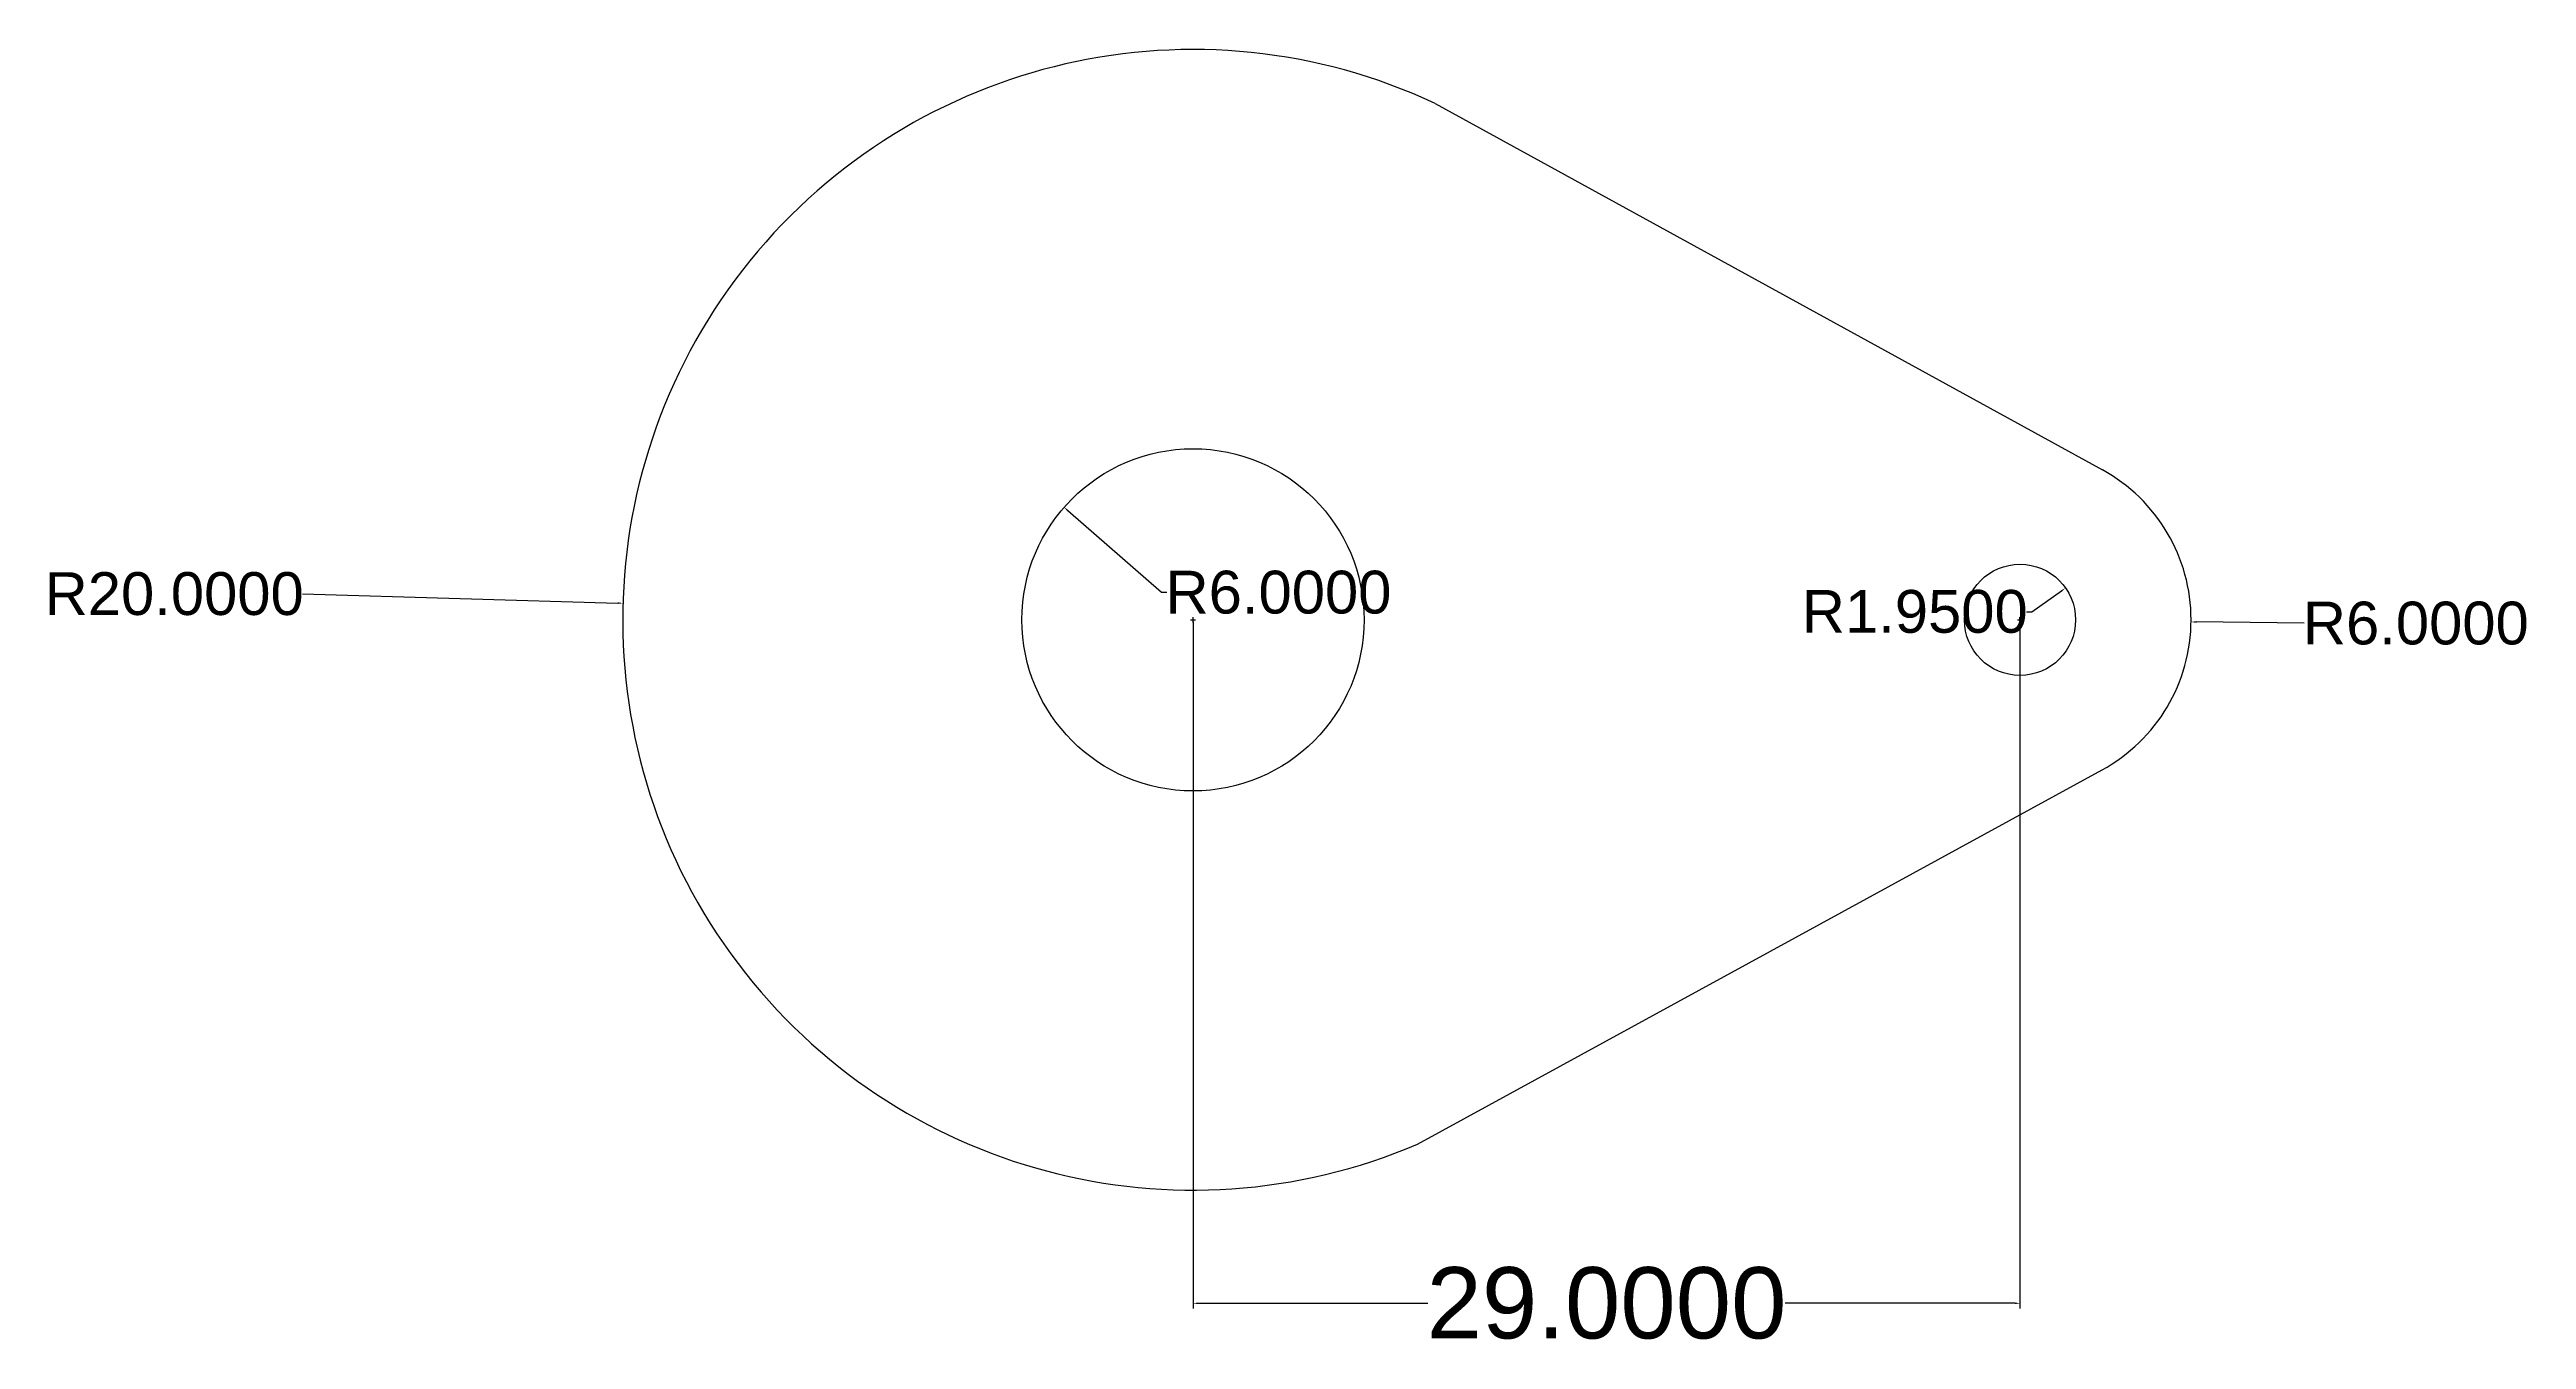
# Model space of a CAD drawing. Header units: inches. Extents: x 25.3 to 112.1, y 28.7 to 73.9.
import ezdxf

# ---------------------------------------------------------------- set-up
doc = ezdxf.new("R2010")
doc.units = ezdxf.units.IN
doc.header["$MEASUREMENT"] = 0
doc.styles.get("Standard").update_dxf_attribs({"font": 'arial.ttf'})
doc.dimstyles.get("Standard").update_dxf_attribs({"dimtxt": 0.18, "dimasz": 0.18, "dimexe": 0.18, "dimexo": 0.0625, "dimgap": 0.09, "dimtad": 0, "dimtih": 1, "dimtoh": 1, "dimdec": 4, "dimzin": 0, "dimdsep": 46, "dimtxsty": 'Standard', "dimcen": 0.09, "dimadec": 0, "dimazin": 0, "dimtfac": 1, "dimtdec": 4, "dimtofl": 0, "dimtmove": 0, "dimatfit": 3, "dimfxl": 1, "dimtolj": 1, "dimtzin": 0, "dimarcsym": 0})

# ---------------------------------------------------------------- blocks, each defined once
blk = doc.blocks.new('*D2')
at = {"color": 0, "lineweight": -2, "transparency": 16777216}
for p, q in [((65.364, 53.852), (65.364, 29.764)), ((94.364, 53.852), (94.364, 29.764)), ((65.544, 29.944), (73.597, 29.944)), ((94.184, 29.944), (86.132, 29.944))]:
    blk.add_line(p, q, dxfattribs=at)
at = {"color": 0, "transparency": 16777216}
for points in [[(65.544, 29.974), (65.544, 29.914), (65.364, 29.944)], [(94.184, 29.974), (94.184, 29.914), (94.364, 29.944)]]:
    blk.add_solid(points, dxfattribs=at)
at = {"layer": 'Defpoints', "color": 0, "transparency": 16777216}
for p in [(65.364, 53.914), (94.364, 53.914), (94.364, 29.944)]:
    blk.add_point(p, dxfattribs=at)
at = {"color": 0, "transparency": 16777216, "insert": (79.864, 29.944), "char_height": 0.18, "attachment_point": 5}
blk.add_mtext('\\A1;{\\H13.889x;29.0000}', dxfattribs=at)
blk = doc.blocks.new('*D3')
at = {"color": 0, "lineweight": -2, "transparency": 16777216}
for p, q in [((64.263, 54.875), (60.978, 57.74)), ((64.443, 54.875), (64.263, 54.875))]:
    blk.add_line(p, q, dxfattribs=at)
at = {"color": 0, "transparency": 16777216}
blk.add_solid([(60.998, 57.763), (60.959, 57.718), (60.843, 57.859)], dxfattribs=at)
at = {"layer": 'Defpoints', "color": 0, "transparency": 16777216}
for p in [(60.843, 57.859), (65.364, 53.914)]:
    blk.add_point(p, dxfattribs=at)
at = {"color": 0, "transparency": 16777216, "insert": (68.361, 54.875), "char_height": 0.18, "attachment_point": 5}
blk.add_mtext('\\A1;{\\H8.3333x;R6.0000}', dxfattribs=at)
blk = doc.blocks.new('*D4')
at = {"color": 0, "lineweight": -2, "transparency": 16777216}
for p, q in [((94.274, 53.914), (94.454, 53.914)), ((94.364, 53.824), (94.364, 54.004)), ((104.328, 53.791), (100.544, 53.838))]:
    blk.add_line(p, q, dxfattribs=at)
at = {"color": 0, "transparency": 16777216}
blk.add_solid([(100.544, 53.868), (100.543, 53.808), (100.364, 53.84)], dxfattribs=at)
at = {"layer": 'Defpoints', "color": 0, "transparency": 16777216}
for p in [(94.364, 53.914), (100.364, 53.84)]:
    blk.add_point(p, dxfattribs=at)
at = {"color": 0, "transparency": 16777216, "insert": (108.246, 53.791), "char_height": 0.18, "attachment_point": 5}
blk.add_mtext('\\A1;{\\H8.3333x;R6.0000}', dxfattribs=at)
blk = doc.blocks.new('*D5')
at = {"color": 0, "lineweight": -2, "transparency": 16777216}
for p, q in [((94.774, 54.2), (95.817, 54.926)), ((94.594, 54.2), (94.774, 54.2))]:
    blk.add_line(p, q, dxfattribs=at)
at = {"color": 0, "transparency": 16777216}
blk.add_solid([(95.8, 54.95), (95.834, 54.901), (95.965, 55.029)], dxfattribs=at)
at = {"layer": 'Defpoints', "color": 0, "transparency": 16777216}
for p in [(95.965, 55.029), (94.364, 53.914)]:
    blk.add_point(p, dxfattribs=at)
at = {"color": 0, "transparency": 16777216, "insert": (90.675, 54.2), "char_height": 0.18, "attachment_point": 5}
blk.add_mtext('\\A1;{\\H8.3333x;R1.9500}', dxfattribs=at)
blk = doc.blocks.new('*D6')
at = {"color": 0, "lineweight": -2, "transparency": 16777216}
for p, q in [((34.137, 54.824), (45.193, 54.502)), ((65.274, 53.914), (65.454, 53.914)), ((65.364, 53.824), (65.364, 54.004))]:
    blk.add_line(p, q, dxfattribs=at)
at = {"color": 0, "transparency": 16777216}
blk.add_solid([(45.194, 54.532), (45.192, 54.472), (45.373, 54.496)], dxfattribs=at)
at = {"layer": 'Defpoints', "color": 0, "transparency": 16777216}
for p in [(45.373, 54.496), (65.364, 53.914)]:
    blk.add_point(p, dxfattribs=at)
at = {"color": 0, "transparency": 16777216, "insert": (29.635, 54.824), "char_height": 0.18, "attachment_point": 5}
blk.add_mtext('\\A1;{\\H8.3333x;R20.0000}', dxfattribs=at)

msp = doc.modelspace()

# ---------------------------------------------------------------- linework, layer by layer
for p, q in [((73.85799, 72.02118), (97.25243, 59.1735)), ((73.2364, 35.52881), (97.24188, 48.64947))]:
    msp.add_line(p, q)
for centre, radius in [((65.36425, 53.91438), 6), ((94.36425, 53.91438), 1.95)]:
    msp.add_circle(centre, radius)
for centre, radius, start, end in [((65.36425, 53.91438), 20, 64.8691467, 293.1791723), ((94.36425, 53.91438), 6, 298.659675, 61.2254416)]:
    msp.add_arc(centre, radius, start, end)

# ---------------------------------------------------------------- dimensions: what is measured, and where the dimension line sits
for center, mpoint, picture, middle in [((65.36425, 53.91438), (60.84283, 57.85859), '*D3', (68.36146, 54.87531)), ((65.36425, 53.91438), (45.37272, 54.49649), '*D6', (34.13654, 54.82367)), ((94.36425, 53.91438), (95.96461, 55.02853), '*D5', (90.67516, 54.19959)), ((94.36425, 53.91438), (100.36379, 53.84036), '*D4', (104.32754, 53.79146))]:
    dim = msp.add_radius_dim(center=center, mpoint=mpoint, text='{\\H8.3333x;<>}', dimstyle='Standard')
    dim.commit()
    dim.dimension.update_dxf_attribs({"geometry": picture, "text_midpoint": middle, "dimtype": 164})
dim = msp.add_linear_dim(base=(94.36425, 29.94355), p1=(65.36425, 53.91438), p2=(94.36425, 53.91438), text='{\\H13.889x;<>}', dimstyle='Standard')
dim.commit()
dim.dimension.update_dxf_attribs({"geometry": '*D2', "text_midpoint": (79.86425, 29.94355)})

doc.saveas('drawing.dxf')
